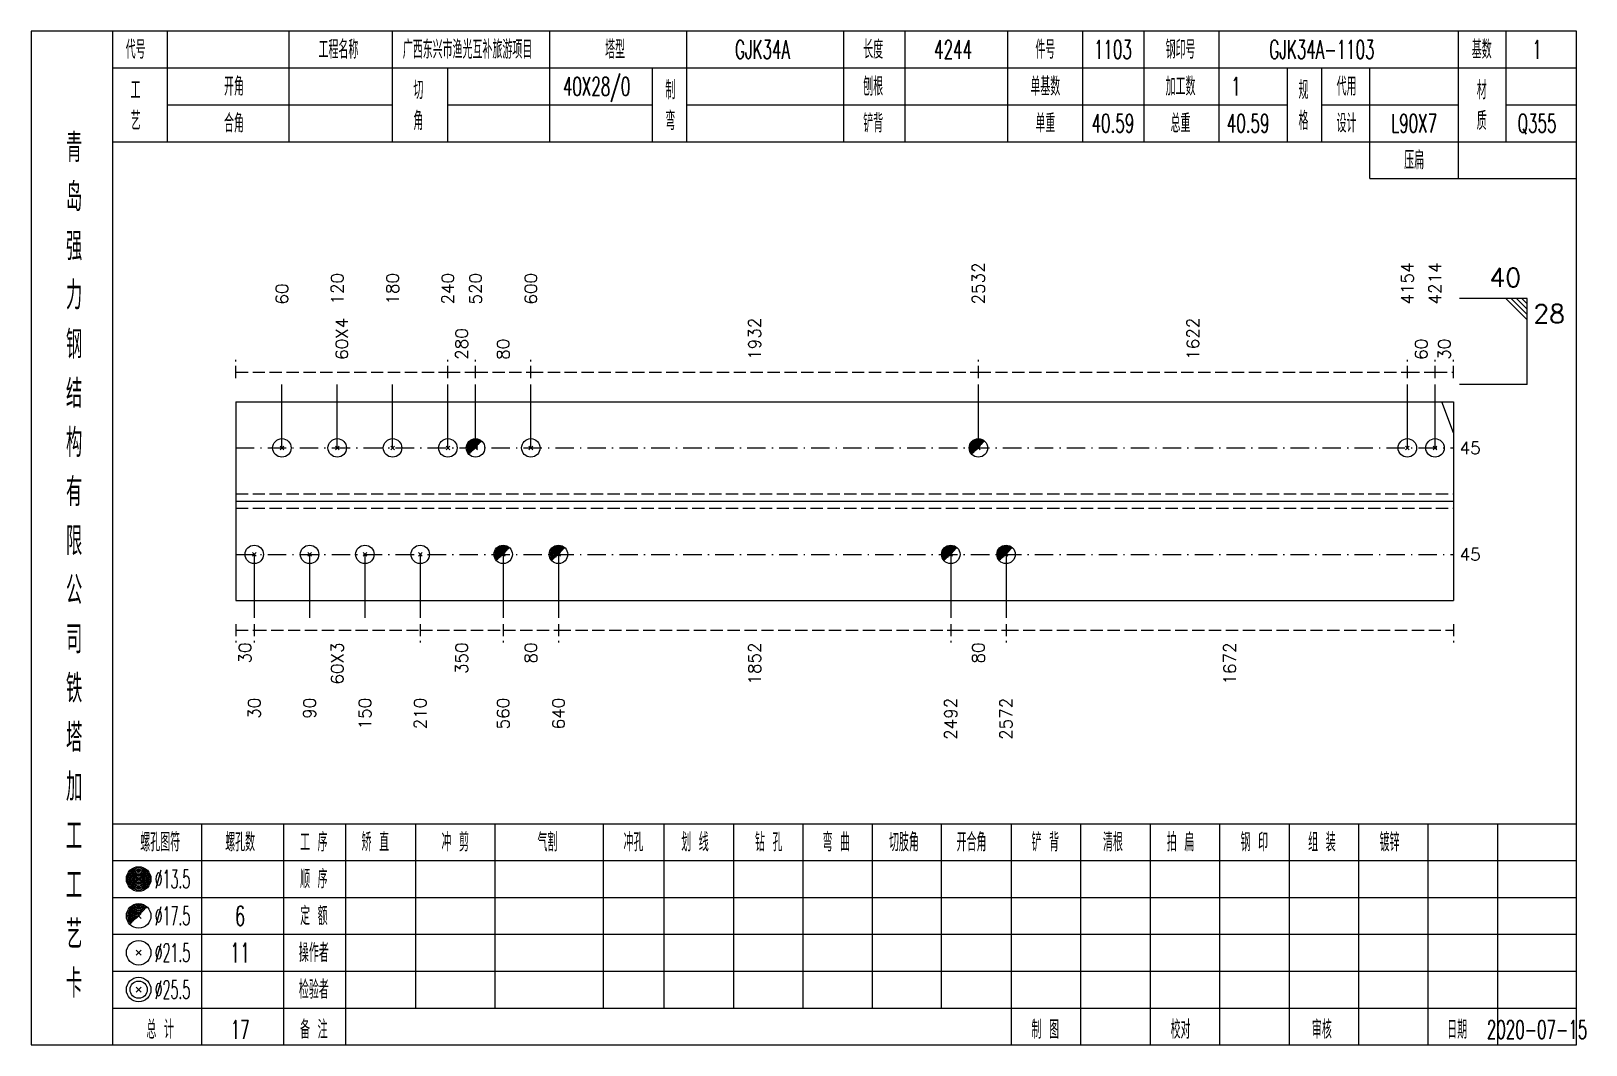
# Model space of a CAD drawing. Extents: x 0 to 2606, y -377 to 6479.
# Drawn here: x 1045.6 to 1298.5, y 1925 to 2090 of the extents above; entities that cross this region are included whole.
import ezdxf
from ezdxf.enums import TextEntityAlignment as Align

# ---------------------------------------------------------------- set-up
doc = ezdxf.new("R2010")
doc.units = 0
doc.header["$MEASUREMENT"] = 0
doc.linetypes.add('一点画线', pattern=[5.2, 3, -1, 0.2, -1])
doc.linetypes.add('虚线', pattern=[2.75, 2, -0.75])
doc.layers.get('0').update_dxf_attribs({"linetype": 'CONTINUOUS', "lineweight": 25})
doc.layers.add('1', color=7, linetype='CONTINUOUS', lineweight=25)
doc.layers.add('4', color=7, linetype='CONTINUOUS', lineweight=25)
doc.styles.get("Standard").update_dxf_attribs({"font": 'simplex.shx', "width": 0.7, "height": 3, "bigfont": 'gbhzfs.shx'})

msp = doc.modelspace()

# ---------------------------------------------------------------- texts
at = {"color": 7, "linetype": 'Continuous', "lineweight": 13}
for s, p in [('2532', (1199.72, 2045.5)), ('4154', (1269.5, 2045.5)), ('4214', (1274, 2045.5)), ('120', (1095.4, 2045.5)), ('180', (1104.4, 2045.5)), ('240', (1113.4, 2045.5)), ('520', (1117.9, 2045.5)), ('600', (1126.9, 2045.5)), ('60', (1086.4, 2045.5))]:
    msp.add_text(s, height=2, rotation=90, dxfattribs=at).set_placement(p, align=Align.MIDDLE_LEFT)
msp.add_text('40', height=3, dxfattribs=at).set_placement((1288, 2047.5), align=Align.BOTTOM_RIGHT)
msp.add_text('28', height=3, dxfattribs=at).set_placement((1290, 2045.5), align=Align.TOP_LEFT)
at = {"color": 8, "linetype": 'Continuous', "lineweight": 9}
for s, p in [('60X4', (1096.15, 2036.5)), ('280', (1115.65, 2036.5)), ('1932', (1163.31, 2036.5)), ('1622', (1234.61, 2036.5)), ('80', (1122.4, 2036.5)), ('60', (1271.75, 2036.5)), ('30', (1275.5, 2036.5))]:
    msp.add_text(s, height=2, rotation=90, dxfattribs=at).set_placement(p, align=Align.MIDDLE_LEFT)
at = {"color": 7, "linetype": 'Continuous', "lineweight": 13}
for p in [(1278, 2022.17), (1278, 2004.83)]:
    msp.add_text('45', height=2, dxfattribs=at).set_placement(p, align=Align.MIDDLE_LEFT)
at = {"color": 8, "linetype": 'Continuous', "lineweight": 9}
for s, p in [('30', (1080.4, 1990.5)), ('60X3', (1095.4, 1990.5)), ('350', (1115.65, 1990.5)), ('80', (1126.9, 1990.5)), ('1852', (1163.31, 1990.5)), ('80', (1199.72, 1990.5)), ('1672', (1240.61, 1990.5))]:
    msp.add_text(s, height=2, rotation=90, dxfattribs=at).set_placement(p, align=Align.MIDDLE_RIGHT)
at = {"layer": '1', "color": 7, "linetype": 'Continuous', "lineweight": 13}
for s, p in [('30', (1081.9, 1981.5)), ('90', (1090.9, 1981.5)), ('150', (1099.9, 1981.5)), ('210', (1108.9, 1981.5)), ('560', (1122.4, 1981.5)), ('640', (1131.4, 1981.5)), ('2492', (1195.22, 1981.5)), ('2572', (1204.22, 1981.5))]:
    msp.add_text(s, height=2, rotation=90, dxfattribs=at).set_placement(p, align=Align.MIDDLE_RIGHT)
at = {"layer": '4', "color": 1, "linetype": 'Continuous', "lineweight": 13}
for s, height, width, p in [('代号', 3, 0.6, (1062.6, 2087)), ('工程名称', 3, 0.6, (1095.6, 2087)), ('广西东兴市渔光互补旅游项目', 3, 0.6, (1116.6, 2087)), ('塔型', 3, 0.6, (1140.6, 2087)), ('GJK34A', 3, 0.6, (1164.6, 2087)), ('长度', 3, 0.6, (1182.6, 2087)), ('4244', 3, 0.6, (1195.6, 2087)), ('件号', 3, 0.6, (1210.6, 2087)), ('1103', 3, 0.6, (1221.6, 2087)), ('钢印号', 3, 0.6, (1232.6, 2087)), ('GJK34A-1103', 3, 0.6, (1255.6, 2087)), ('基数', 3, 0.6, (1281.6, 2087)), ('1', 3, 0.6, (1290.6, 2087)), ('工', 3, 0.6, (1062.6, 2080.4)), ('开角', 3, 0.6, (1078.6, 2081)), ('切', 3, 0.6, (1108.6, 2080.4)), ('40X28/0', 3, 0.6, (1137.6, 2081)), ('制', 3, 0.6, (1149.6, 2080.4)), ('刨根', 3, 0.6, (1182.6, 2081)), ('单基数', 3, 0.6, (1210.6, 2081)), ('加工数', 3, 0.6, (1232.6, 2081)), ('1', 3, 0.6, (1241.6, 2081)), ('规', 3, 0.6, (1252.6, 2080.4)), ('代用', 3, 0.6, (1259.6, 2081)), ('材', 3, 0.6, (1281.6, 2080.4)), ('艺', 3, 0.6, (1062.6, 2075.4)), ('合角', 3, 0.6, (1078.6, 2075)), ('角', 3, 0.6, (1108.6, 2075.4)), ('弯', 3, 0.6, (1149.6, 2075.4)), ('铲背', 3, 0.6, (1182.6, 2075)), ('单重', 3, 0.6, (1210.6, 2075)), ('总重', 3, 0.6, (1232.6, 2075)), ('格', 3, 0.6, (1252.6, 2075.4)), ('设计', 3, 0.6, (1259.6, 2075)), ('质', 3, 0.6, (1281.6, 2075.4)), ('40.59', 3, 0.6, (1221.6, 2075)), ('40.59', 3, 0.6, (1243.6, 2075)), ('L90X7', 3, 0.6, (1270.6, 2075)), ('Q355', 3, 0.6, (1290.6, 2075)), ('青', 4.6, 0.8, (1052.6, 2071)), ('压扁', 3, 0.6, (1270.6, 2069)), ('岛', 4.6, 0.8, (1052.6, 2063)), ('强', 4.6, 0.8, (1052.6, 2055)), ('力', 4.6, 0.8, (1052.6, 2047)), ('钢', 4.6, 0.8, (1052.6, 2039)), ('结', 4.6, 0.8, (1052.6, 2031)), ('构', 4.6, 0.8, (1052.6, 2023)), ('有', 4.6, 0.8, (1052.6, 2015)), ('限', 4.6, 0.8, (1052.6, 2007)), ('公', 4.6, 0.8, (1052.6, 1999)), ('司', 4.6, 0.8, (1052.6, 1991)), ('铁', 4.6, 0.8, (1052.6, 1983)), ('塔', 4.6, 0.8, (1052.6, 1975)), ('加', 4.6, 0.8, (1052.6, 1967)), ('工', 4.6, 0.8, (1052.6, 1959)), ('螺孔图符', 3, 0.6, (1066.6, 1958)), ('螺孔数', 3, 0.6, (1079.6, 1958)), ('工 序', 3, 0.6, (1091.6, 1958)), ('矫 直', 3, 0.6, (1101.6, 1958)), ('冲 剪', 3, 0.6, (1114.6, 1958)), ('气割', 3, 0.6, (1129.6, 1958)), ('冲孔', 3, 0.6, (1143.6, 1958)), ('划 线', 3, 0.6, (1153.6, 1958)), ('钻 孔', 3, 0.6, (1165.6, 1958)), ('弯 曲', 3, 0.6, (1176.6, 1958)), ('切肢角', 3, 0.6, (1187.6, 1958)), ('开合角', 3, 0.6, (1198.6, 1958)), ('铲 背', 3, 0.6, (1210.6, 1958)), ('清根', 3, 0.6, (1221.6, 1958)), ('拍 扁', 3, 0.6, (1232.6, 1958)), ('钢 印', 3, 0.6, (1244.6, 1958)), ('组 装', 3, 0.6, (1255.6, 1958)), ('镀锌', 3, 0.6, (1266.6, 1958)), ('工', 4.6, 0.8, (1052.6, 1951)), ('%%C13.5', 3, 0.5, (1068.6, 1952)), ('顺 序', 3, 0.6, (1091.6, 1952)), ('定 额', 3, 0.6, (1091.6, 1946)), ('艺', 4.6, 0.8, (1052.6, 1943)), ('%%C17.5', 3, 0.5, (1068.6, 1946)), ('6', 3.2, 0.6, (1079.6, 1946)), ('%%C21.5', 3, 0.5, (1068.6, 1940)), ('11', 3.2, 0.6, (1079.6, 1940)), ('操作者', 3, 0.6, (1091.6, 1940)), ('卡', 4.6, 0.8, (1052.6, 1935)), ('%%C25.5', 3, 0.5, (1068.6, 1934)), ('检验者', 3, 0.6, (1091.6, 1934)), ('总 计', 3, 0.6, (1066.6, 1927.5)), ('17', 3, 0.6, (1079.6, 1927.5)), ('备 注', 3, 0.6, (1091.6, 1927.5)), ('制 图', 3, 0.6, (1210.6, 1927.5)), ('校对', 3, 0.6, (1232.6, 1927.5)), ('审核', 3, 0.6, (1255.6, 1927.5)), ('日期', 3, 0.6, (1277.6, 1927.5)), ('2020-07-15', 3, 0.6, (1290.6, 1927.5))]:
    msp.add_text(s, height=height, dxfattribs=dict(at, width=width)).set_placement(p, align=Align.MIDDLE_CENTER)

# ---------------------------------------------------------------- linework, layer by layer
at = {"color": 7, "linetype": 'Continuous', "lineweight": 13}
for p, q in [((1289, 2046.5), (1278, 2046.5)), ((1285.5, 2046.5), (1289, 2043)), ((1286.38, 2046.5), (1289, 2043.88)), ((1287.25, 2046.5), (1289, 2044.75)), ((1288.12, 2046.5), (1289, 2045.62)), ((1289, 2032.5), (1289, 2046.5)), ((1086.4, 2022.17), (1086.4, 2032.5)), ((1095.4, 2022.17), (1095.4, 2032.5)), ((1104.4, 2022.17), (1104.4, 2032.5)), ((1113.4, 2022.17), (1113.4, 2032.5)), ((1117.9, 2022.17), (1117.9, 2032.5)), ((1126.9, 2022.17), (1126.9, 2032.5)), ((1199.72, 2022.17), (1199.72, 2032.5)), ((1269.5, 2022.17), (1269.5, 2032.5)), ((1274, 2022.17), (1274, 2032.5)), ((1289, 2032.5), (1278, 2032.5)), ((1277, 2024.64), (1275.13, 2029.67)), ((1086.1, 2021.87), (1086.7, 2022.47)), ((1086.7, 2021.87), (1086.1, 2022.47)), ((1095.1, 2021.87), (1095.7, 2022.47)), ((1095.7, 2021.87), (1095.1, 2022.47)), ((1104.1, 2021.87), (1104.7, 2022.47)), ((1104.7, 2021.87), (1104.1, 2022.47)), ((1113.1, 2021.87), (1113.7, 2022.47)), ((1113.7, 2021.87), (1113.1, 2022.47)), ((1126.6, 2021.87), (1127.2, 2022.47)), ((1127.2, 2021.87), (1126.6, 2022.47)), ((1269.2, 2021.87), (1269.8, 2022.47)), ((1269.8, 2021.87), (1269.2, 2022.47)), ((1273.7, 2021.87), (1274.3, 2022.47)), ((1274.3, 2021.87), (1273.7, 2022.47)), ((1081.9, 2004.83), (1081.9, 1994.5)), ((1090.9, 2004.83), (1090.9, 1994.5)), ((1099.9, 2004.83), (1099.9, 1994.5)), ((1108.9, 2004.83), (1108.9, 1994.5)), ((1122.4, 2004.83), (1122.4, 1994.5)), ((1131.4, 2004.83), (1131.4, 1994.5)), ((1195.22, 2004.83), (1195.22, 1994.5)), ((1204.22, 2004.83), (1204.22, 1994.5))]:
    msp.add_line(p, q, dxfattribs=at)
at = {"color": 8, "linetype": '虚线', "lineweight": 9}
for p, q in [((1078.9, 2033.5), (1078.9, 2036.5)), ((1113.4, 2033.5), (1113.4, 2036.5)), ((1113.4, 2033.5), (1113.4, 2036.5)), ((1117.9, 2033.5), (1117.9, 2036.5)), ((1117.9, 2033.5), (1117.9, 2036.5)), ((1126.9, 2033.5), (1126.9, 2036.5)), ((1126.9, 2033.5), (1126.9, 2036.5)), ((1199.72, 2033.5), (1199.72, 2036.5)), ((1199.72, 2033.5), (1199.72, 2036.5)), ((1269.5, 2033.5), (1269.5, 2036.5)), ((1269.5, 2033.5), (1269.5, 2036.5)), ((1274, 2033.5), (1274, 2036.5)), ((1274, 2033.5), (1274, 2036.5)), ((1277, 2033.5), (1277, 2036.5)), ((1078.9, 2034.5), (1113.4, 2034.5)), ((1113.4, 2034.5), (1117.9, 2034.5)), ((1117.9, 2034.5), (1126.9, 2034.5)), ((1126.9, 2034.5), (1199.72, 2034.5)), ((1199.72, 2034.5), (1269.5, 2034.5)), ((1269.5, 2034.5), (1274, 2034.5)), ((1274, 2034.5), (1277, 2034.5)), ((1078.9, 1993.5), (1078.9, 1990.5)), ((1081.9, 1993.5), (1081.9, 1990.5)), ((1081.9, 1993.5), (1081.9, 1990.5)), ((1108.9, 1993.5), (1108.9, 1990.5)), ((1108.9, 1993.5), (1108.9, 1990.5)), ((1122.4, 1993.5), (1122.4, 1990.5)), ((1122.4, 1993.5), (1122.4, 1990.5)), ((1131.4, 1993.5), (1131.4, 1990.5)), ((1131.4, 1993.5), (1131.4, 1990.5)), ((1195.22, 1993.5), (1195.22, 1990.5)), ((1195.22, 1993.5), (1195.22, 1990.5)), ((1204.22, 1993.5), (1204.22, 1990.5)), ((1204.22, 1993.5), (1204.22, 1990.5)), ((1277, 1993.5), (1277, 1990.5)), ((1078.9, 1992.5), (1081.9, 1992.5)), ((1081.9, 1992.5), (1108.9, 1992.5)), ((1108.9, 1992.5), (1122.4, 1992.5)), ((1122.4, 1992.5), (1131.4, 1992.5)), ((1131.4, 1992.5), (1195.22, 1992.5)), ((1195.22, 1992.5), (1204.22, 1992.5)), ((1204.22, 1992.5), (1277, 1992.5))]:
    msp.add_line(p, q, dxfattribs=at)
at = {"color": 7, "linetype": 'Continuous', "lineweight": 18}
for p, q in [((1078.9, 2029.67), (1078.9, 1997.33)), ((1078.9, 2029.67), (1277, 2029.67)), ((1277, 2029.67), (1277, 1997.33)), ((1078.9, 2013.5), (1277, 2013.5))]:
    msp.add_line(p, q, dxfattribs=at)
at = {"color": 3, "linetype": '一点画线', "lineweight": 13}
for p, q in [((1078.9, 2022.17), (1277, 2022.17)), ((1078.9, 2004.83), (1277, 2004.83))]:
    msp.add_line(p, q, dxfattribs=at)
at = {"color": 7, "linetype": 'Continuous', "lineweight": 0}
for p, q in [((1117.6, 2021.87), (1118.2, 2022.47)), ((1117.6, 2022.47), (1118.2, 2021.87)), ((1199.42, 2021.87), (1200.02, 2022.47)), ((1199.42, 2022.47), (1200.02, 2021.87))]:
    msp.add_line(p, q, dxfattribs=at)
at = {"color": 1, "linetype": '虚线', "lineweight": 18}
for p, q in [((1078.9, 2014.67), (1277, 2014.67)), ((1078.9, 2012.33), (1277, 2012.33))]:
    msp.add_line(p, q, dxfattribs=at)
at = {"color": 7, "linetype": 'Continuous', "lineweight": 13}
for centre in [(1086.4, 2022.17), (1095.4, 2022.17), (1104.4, 2022.17), (1113.4, 2022.17), (1117.9, 2022.17), (1126.9, 2022.17), (1199.72, 2022.17), (1269.5, 2022.17), (1274, 2022.17)]:
    msp.add_circle(centre, 1.5, dxfattribs=at)
for centre, radius in [((1117.9, 2022.17), 1.35), ((1117.9, 2022.17), 1.2), ((1117.9, 2022.17), 1.05), ((1117.9, 2022.17), 0.9), ((1117.9, 2022.17), 0.75), ((1117.9, 2022.17), 0.6), ((1117.9, 2022.17), 0.45), ((1117.9, 2022.17), 0.3), ((1117.9, 2022.17), 0.15), ((1199.72, 2022.17), 1.35), ((1199.72, 2022.17), 1.2), ((1199.72, 2022.17), 1.05), ((1199.72, 2022.17), 0.9), ((1199.72, 2022.17), 0.75), ((1199.72, 2022.17), 0.6), ((1199.72, 2022.17), 0.45), ((1199.72, 2022.17), 0.3), ((1199.72, 2022.17), 0.15)]:
    msp.add_arc(centre, radius, 45, 225, dxfattribs=at)
at = {"layer": '1', "color": 7, "linetype": 'Continuous', "lineweight": 13}
for p, q in [((1081.6, 2004.53), (1082.2, 2005.13)), ((1082.2, 2004.53), (1081.6, 2005.13)), ((1090.6, 2004.53), (1091.2, 2005.13)), ((1091.2, 2004.53), (1090.6, 2005.13)), ((1099.6, 2004.53), (1100.2, 2005.13)), ((1100.2, 2004.53), (1099.6, 2005.13)), ((1108.6, 2004.53), (1109.2, 2005.13)), ((1109.2, 2004.53), (1108.6, 2005.13))]:
    msp.add_line(p, q, dxfattribs=at)
at = {"layer": '1', "color": 7, "linetype": 'Continuous', "lineweight": 0}
for p, q in [((1122.1, 2004.53), (1122.7, 2005.13)), ((1122.1, 2005.13), (1122.7, 2004.53)), ((1131.1, 2004.53), (1131.7, 2005.13)), ((1131.1, 2005.13), (1131.7, 2004.53)), ((1194.92, 2004.53), (1195.52, 2005.13)), ((1194.92, 2005.13), (1195.52, 2004.53)), ((1203.92, 2004.53), (1204.52, 2005.13)), ((1203.92, 2005.13), (1204.52, 2004.53))]:
    msp.add_line(p, q, dxfattribs=at)
at = {"layer": '1', "color": 7, "linetype": 'Continuous', "lineweight": 18}
msp.add_line((1078.9, 1997.33), (1277, 1997.33), dxfattribs=at)
at = {"layer": '1', "color": 7, "linetype": 'Continuous', "lineweight": 13}
for centre in [(1081.9, 2004.83), (1090.9, 2004.83), (1099.9, 2004.83), (1108.9, 2004.83), (1122.4, 2004.83), (1131.4, 2004.83), (1195.22, 2004.83), (1204.22, 2004.83)]:
    msp.add_circle(centre, 1.5, dxfattribs=at)
for centre, radius in [((1122.4, 2004.83), 1.35), ((1122.4, 2004.83), 1.2), ((1122.4, 2004.83), 1.05), ((1131.4, 2004.83), 1.35), ((1131.4, 2004.83), 1.2), ((1131.4, 2004.83), 1.05), ((1195.22, 2004.83), 1.35), ((1195.22, 2004.83), 1.2), ((1195.22, 2004.83), 1.05), ((1204.22, 2004.83), 1.35), ((1204.22, 2004.83), 1.2), ((1204.22, 2004.83), 1.05), ((1122.4, 2004.83), 0.9), ((1122.4, 2004.83), 0.75), ((1122.4, 2004.83), 0.6), ((1122.4, 2004.83), 0.45), ((1122.4, 2004.83), 0.3), ((1122.4, 2004.83), 0.15), ((1131.4, 2004.83), 0.9), ((1131.4, 2004.83), 0.75), ((1131.4, 2004.83), 0.6), ((1131.4, 2004.83), 0.45), ((1131.4, 2004.83), 0.3), ((1131.4, 2004.83), 0.15), ((1195.22, 2004.83), 0.9), ((1195.22, 2004.83), 0.75), ((1195.22, 2004.83), 0.6), ((1195.22, 2004.83), 0.45), ((1195.22, 2004.83), 0.3), ((1195.22, 2004.83), 0.15), ((1204.22, 2004.83), 0.9), ((1204.22, 2004.83), 0.75), ((1204.22, 2004.83), 0.6), ((1204.22, 2004.83), 0.45), ((1204.22, 2004.83), 0.3), ((1204.22, 2004.83), 0.15)]:
    msp.add_arc(centre, radius, 45, 225, dxfattribs=at)
at = {"layer": '4', "color": 1, "linetype": 'Continuous', "lineweight": 18}
for p, q in [((1058.9, 1925), (1058.9, 2090)), ((1067.8, 2072), (1067.8, 2090)), ((1087.6, 2072), (1087.6, 2090)), ((1104.4, 2072), (1104.4, 2090)), ((1130, 2072), (1130, 2090)), ((1152.3, 2072), (1152.3, 2090)), ((1177.8, 2072), (1177.8, 2090)), ((1187.8, 2072), (1187.8, 2090)), ((1204.5, 2072), (1204.5, 2090)), ((1216.7, 2072), (1216.7, 2090)), ((1226.7, 2072), (1226.7, 2090)), ((1238.9, 2072), (1238.9, 2090)), ((1277.8, 2066), (1277.8, 2090)), ((1285.6, 2072), (1285.6, 2090)), ((1058.9, 2084), (1297, 2084)), ((1113.4, 2072), (1113.4, 2084)), ((1146.7, 2072), (1146.7, 2084)), ((1250, 2072), (1250, 2084)), ((1255.6, 2072), (1255.6, 2084)), ((1263.4, 2066), (1263.4, 2084)), ((1067.8, 2078), (1104.4, 2078)), ((1113.4, 2078), (1146.7, 2078)), ((1152.3, 2078), (1250, 2078)), ((1255.6, 2078), (1277.8, 2078)), ((1285.6, 2078), (1297, 2078)), ((1058.9, 2072), (1297, 2072)), ((1263.4, 2066), (1297, 2066)), ((1058.9, 1961), (1297, 1961)), ((1073.4, 1925), (1073.4, 1961)), ((1086.7, 1925), (1086.7, 1961)), ((1096.8, 1925), (1096.8, 1961)), ((1108.2, 1931), (1108.2, 1961)), ((1121.1, 1931), (1121.1, 1961)), ((1138.7, 1931), (1138.7, 1961)), ((1148.6, 1931), (1148.6, 1961)), ((1159.9, 1931), (1159.9, 1961)), ((1171.2, 1931), (1171.2, 1961)), ((1182.5, 1931), (1182.5, 1961)), ((1193.7, 1931), (1193.7, 1961)), ((1205.1, 1931), (1205.1, 1961)), ((1216.4, 1931), (1216.4, 1961)), ((1227.7, 1931), (1227.7, 1961)), ((1239, 1931), (1239, 1961)), ((1250.3, 1931), (1250.3, 1961)), ((1261.6, 1931), (1261.6, 1961)), ((1272.9, 1931), (1272.9, 1961)), ((1284.2, 1931), (1284.2, 1961)), ((1058.9, 1955), (1297, 1955)), ((1058.9, 1949), (1297, 1949)), ((1058.9, 1943), (1297, 1943)), ((1058.9, 1937), (1297, 1937)), ((1058.9, 1931), (1297, 1931)), ((1205.1, 1925), (1205.1, 1931)), ((1216.4, 1925), (1216.4, 1931)), ((1227.7, 1925), (1227.7, 1931)), ((1239, 1925), (1239, 1931)), ((1250.3, 1925), (1250.3, 1931)), ((1261.6, 1925), (1261.6, 1931)), ((1272.9, 1925), (1272.9, 1931)), ((1284.2, 1925), (1284.2, 1931))]:
    msp.add_line(p, q, dxfattribs=at)
at = {"layer": '4', "color": 7, "linetype": 'Continuous', "lineweight": 13}
for p, q in [((1062.9, 1951.8), (1063.3, 1952.2)), ((1063.3, 1951.8), (1062.9, 1952.2)), ((1062.7, 1939.6), (1063.5, 1940.4)), ((1063.5, 1939.6), (1062.7, 1940.4)), ((1062.7, 1933.6), (1063.5, 1934.4)), ((1063.5, 1933.6), (1062.7, 1934.4))]:
    msp.add_line(p, q, dxfattribs=at)
at = {"layer": '4', "color": 7, "linetype": 'Continuous', "lineweight": 0}
for p, q in [((1062.7, 1945.6), (1063.5, 1946.4)), ((1062.7, 1946.4), (1063.5, 1945.6))]:
    msp.add_line(p, q, dxfattribs=at)
at = {"layer": '4', "color": 1, "linetype": 'Continuous', "lineweight": 18}
msp.add_lwpolyline([(1045.6, 2090), (1045.6, 1925), (1297, 1925), (1297, 2090)], close=True, dxfattribs=at)
at = {"layer": '4', "color": 7, "linetype": 'Continuous', "lineweight": 13}
for centre, radius in [((1063.1, 1952), 2), ((1063.1, 1952), 1.8), ((1063.1, 1952), 1.6), ((1063.1, 1952), 1.4), ((1063.1, 1952), 1.2), ((1063.1, 1952), 1), ((1063.1, 1952), 0.8), ((1063.1, 1952), 0.6), ((1063.1, 1952), 0.4), ((1063.1, 1952), 0.2), ((1063.1, 1946), 2), ((1063.1, 1940), 2), ((1063.1, 1934), 2), ((1063.1, 1934), 1.4)]:
    msp.add_circle(centre, radius, dxfattribs=at)
for radius in [1.8, 1.6, 1.4, 1.2, 1, 0.8, 0.6, 0.4, 0.2]:
    msp.add_arc((1063.1, 1946), radius, 45, 225, dxfattribs=at)

msp.set_redraw_order([(e.dxf.handle, doc.entitydb.next_handle()) for e in msp.query("TEXT MTEXT ATTDEF DIMENSION ARC_DIMENSION")])  # texts and dimensions are drawn at this point

doc.saveas('drawing.dxf')
